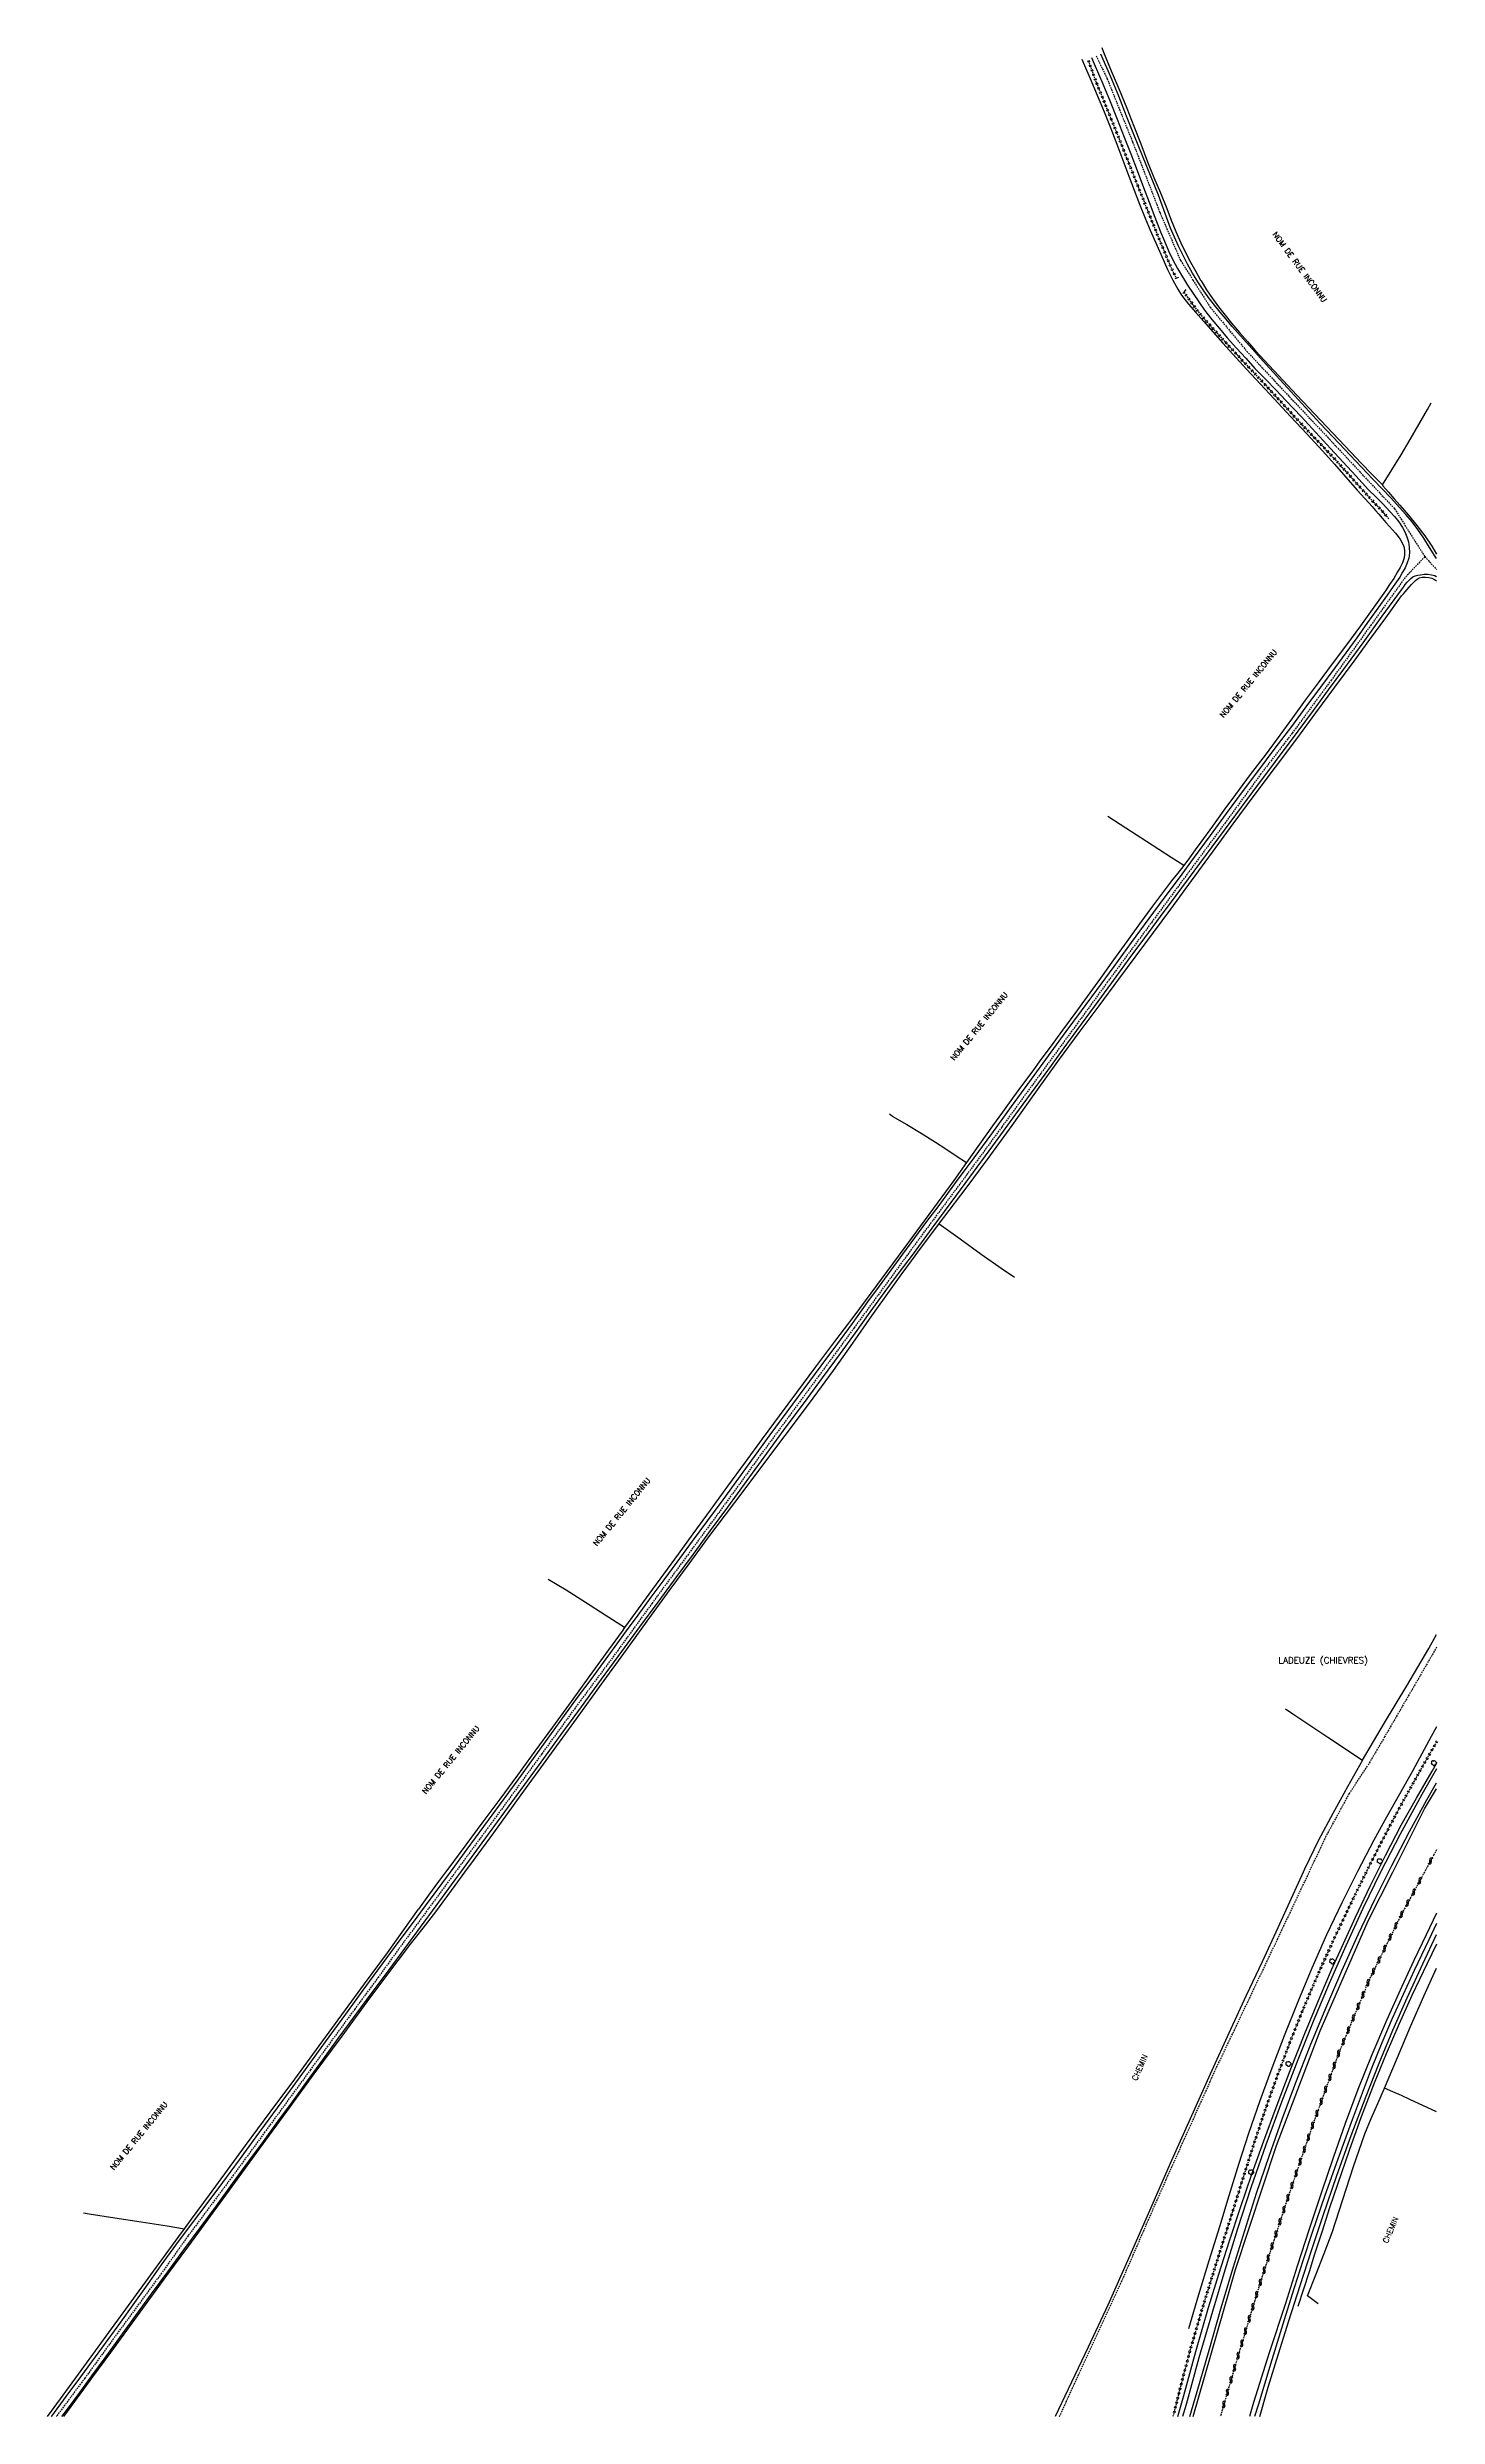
# Model space of a CAD drawing. Header units: millimetres. Extents: x 105000 to 106000, y 138000 to 138784.
# Drawn here: x 105563 to 106000, y 138000 to 138744 of the extents above; entities that cross this region are included whole.
import ezdxf
from ezdxf.enums import TextEntityAlignment as Align

# ---------------------------------------------------------------- set-up
doc = ezdxf.new("R2010")
doc.units = ezdxf.units.MM
doc.linetypes.add('DASHED', pattern=[0.75, 0.5, -0.25])
doc.layers.get('0').update_dxf_attribs({"linetype": 'CONTINUOUS'})
for name, color, linetype in [('W0001', 6, 'DASHED'), ('W0008', 7, 'CONTINUOUS'), ('W0070', 7, 'DASHED'), ('W0071', 7, 'CONTINUOUS'), ('W0120', 7, 'CONTINUOUS'), ('W0211', 2, 'CONTINUOUS'), ('W0220', 5, 'DASHED'), ('W0300', 7, 'CONTINUOUS'), ('W0330', 7, 'CONTINUOUS'), ('W0500', 5, 'DASHED'), ('W0511', 5, 'CONTINUOUS'), ('W0980', 7, 'CONTINUOUS'), ('W0989', 7, 'CONTINUOUS')]:
    doc.layers.add(name, color=color, linetype=linetype)
doc.styles.get("Standard").update_dxf_attribs({"font": 'romans.shx', "width": 0.85})

# ---------------------------------------------------------------- blocks, each defined once
blk = doc.blocks.new('T300')
for p, q in [((-0.8, 0.51), (-0.86, 0.34)), ((-0.86, 0.34), (-0.86, 0.17)), ((-0.86, 0.17), (-0.74, 0.06)), ((-0.69, 0.63), (-0.8, 0.51)), ((-0.8, -0.06), (-0.74, 0.06)), ((-0.74, 0.06), (-0.69, 0.11)), ((-0.57, 0.69), (-0.69, 0.63)), ((-0.46, 0.69), (-0.57, 0.69)), ((-0.29, 0.63), (-0.46, 0.69)), ((-0.29, 0.63), (-0.17, 0.74)), ((-0.23, 0.57), (-0.29, 0.63)), ((-0.17, 0.74), (-0.06, 0.8)), ((-0.06, 0.8), (0.06, 0.8)), ((0.06, 0.8), (0.23, 0.74)), ((0.23, 0.74), (0.34, 0.63)), ((0.34, 0.63), (0.4, 0.51)), ((0.46, 0.46), (0.34, 0.46)), ((0.4, 0.51), (0.4, 0.46)), ((0.57, 0.4), (0.46, 0.46)), ((0.57, 0.4), (0.69, 0.29)), ((0.69, 0.29), (0.74, 0.17)), ((0.74, 0.06), (0.69, -0.17)), ((0.74, 0.17), (0.74, 0.06)), ((-0.8, -0.17), (-0.8, -0.06)), ((-0.8, -0.23), (-0.8, -0.17)), ((-0.74, -0.34), (-0.8, -0.23)), ((-0.69, -0.4), (-0.74, -0.34)), ((-0.51, -0.46), (-0.69, -0.4)), ((-0.4, -0.46), (-0.51, -0.46)), ((-0.4, -0.46), (-0.34, -0.46)), ((-0.34, -0.46), (-0.34, -0.4)), ((-0.34, -0.51), (-0.34, -0.46)), ((-0.29, -0.63), (-0.34, -0.51)), ((-0.17, -0.74), (-0.29, -0.63)), ((-0.06, -0.8), (-0.17, -0.74)), ((0.06, -0.8), (-0.06, -0.8)), ((0.17, -0.74), (0.06, -0.8)), ((0.23, -0.69), (0.17, -0.74)), ((0.29, -0.46), (0.23, -0.46)), ((0.29, -0.63), (0.23, -0.69)), ((0.46, -0.4), (0.29, -0.46)), ((0.34, -0.51), (0.29, -0.63)), ((0.34, -0.51), (0.34, -0.46)), ((0.57, -0.34), (0.46, -0.4)), ((0.63, -0.29), (0.57, -0.34)), ((0.69, -0.17), (0.63, -0.29))]:
    blk.add_line(p, q)
blk = doc.blocks.new('t220o')
at = {"color": 0, "linetype": 'Continuous'}
for p, q in [((-0.25, 0.25), (0.25, 0.25)), ((-0.25, -0.25), (0.25, -0.25))]:
    blk.add_line(p, q, dxfattribs=at)
blk = doc.blocks.new('t500o')
at = {"color": 0, "linetype": 'Continuous'}
for centre, start, end in [((-0.5, 0.625), 216.869898, 323.130102), ((0.5, -0.125), 36.869898, 143.130102), ((0.5, -0.625), 36.869898, 143.130102), ((-0.5, 0.125), 216.869898, 323.130102)]:
    blk.add_arc(centre, 0.625, start, end, dxfattribs=at)

msp = doc.modelspace()

# ---------------------------------------------------------------- linework, layer by layer
at = {"layer": 'W0001'}
for points in [[(105893, 138741.48), (105896.37, 138734.42), (105904.45, 138714.4), (105913.07, 138692.11), (105919.52, 138677.16), (105923.42, 138671)], [(105923.42, 138671), (105928.82, 138662.49), (105940.37, 138648.62), (105953.19, 138634.95), (105966.39, 138620.96), (105978.7, 138607.78), (105986.79, 138599.17), (105996.27, 138584.15)], [(105996.27, 138584.15), (105990.07, 138577.56), (105979.41, 138562.73), (105966.91, 138545.45), (105954.58, 138528.67), (105944.76, 138515.92), (105933.62, 138500.67), (105919.73, 138481.9), (105910.56, 138469.49), (105896.49, 138450.48), (105886.72, 138437.01), (105875.59, 138421.86), (105863.32, 138404.99), (105852.35, 138390.05), (105838.98, 138372.08), (105833.61, 138364.77)], [(105996.27, 138584.15), (106000, 138580.09)], [(105833.61, 138364.77), (105816.92, 138341.93), (105801.38, 138320.8), (105787.46, 138301.91), (105774.24, 138283.68), (105764.84, 138270.9), (105753.44, 138255.47), (105742.76, 138240.74), (105729.23, 138222.53), (105718.75, 138208.11), (105704.61, 138188.66), (105692.9, 138172.77), (105691.6, 138171)], [(105691.6, 138171), (105683.12, 138159.43), (105674.19, 138147.38), (105667.37, 138137.95), (105659.99, 138127.98), (105646.06, 138108.94), (105631.77, 138089.4), (105621.89, 138075.89), (105607.66, 138056.81), (105599.29, 138045.04), (105584.65, 138025.13), (105575.19, 138012.09), (105566.2, 138000)]]:
    msp.add_lwpolyline(points, dxfattribs=at)
at = {"layer": 'W0008'}
for points in [[(105891.53, 138740.93), (105892.4, 138738.93), (105895.09, 138732.67), (105897.39, 138727.1), (105899.64, 138721.5), (105901.85, 138715.89), (105903.87, 138710.65), (105905.85, 138705.39), (105907.85, 138700.13), (105909.61, 138695.46), (105911.39, 138690.79), (105913.24, 138686.15), (105914.47, 138683.19), (105915.73, 138680.24), (105917.11, 138677.35), (105918.56, 138674.65), (105920.12, 138672.01), (105920.75, 138671)], [(105924.61, 138671), (105923.29, 138673.19), (105921.72, 138676.02), (105920.23, 138678.9), (105918.89, 138681.67), (105917.62, 138684.47), (105916.4, 138687.3), (105915.06, 138690.73), (105913.8, 138694.21), (105912.55, 138697.68), (105910.05, 138703.85), (105907.56, 138710.02), (105905.07, 138716.2), (105902.58, 138722.49), (105900.09, 138728.78), (105897.51, 138735.04), (105895.21, 138740.31), (105894.48, 138742.01)], [(105920.75, 138671), (105921.74, 138669.41), (105923.45, 138666.77), (105925.23, 138664.16), (105927.08, 138661.61), (105929.38, 138658.65), (105931.78, 138655.77), (105934.22, 138652.91), (105937.08, 138649.67), (105939.99, 138646.47), (105942.91, 138643.27), (105946.18, 138639.89), (105949.46, 138636.5), (105952.72, 138633.1), (105957.38, 138628.14), (105962, 138623.15), (105966.62, 138618.15), (105970.62, 138613.83), (105974.62, 138609.5), (105978.62, 138605.17), (105980.89, 138602.93), (105983.16, 138600.68), (105985.33, 138598.35), (105986.73, 138596.75), (105988.08, 138595.11), (105989.25, 138593.36), (105990.02, 138591.9), (105990.68, 138590.38), (105991.15, 138588.82), (105991.41, 138587.12), (105991.45, 138585.38), (105991.26, 138583.69), (105990.78, 138582.16), (105990.08, 138580.67), (105989.3, 138579.23), (105988.38, 138577.73), (105987.36, 138576.27), (105986.34, 138574.82), (105983.67, 138571.02), (105981, 138567.22), (105978.32, 138563.42), (105974.9, 138558.7), (105971.46, 138553.98), (105968.02, 138549.27), (105963.47, 138543.11), (105958.91, 138536.95), (105954.34, 138530.81), (105949.2, 138523.96), (105944.04, 138517.14), (105938.88, 138510.31), (105933.86, 138503.44), (105928.83, 138496.57), (105923.79, 138489.72), (105919.05, 138483.32), (105914.29, 138476.93), (105909.54, 138470.55), (105904.02, 138463), (105898.51, 138455.45), (105892.98, 138447.9), (105888.25, 138441.46), (105883.51, 138435.02), (105878.77, 138428.57), (105872.55, 138420.02), (105866.33, 138411.45), (105860.1, 138402.9), (105854.59, 138395.39), (105849.05, 138387.89), (105843.51, 138380.4), (105839.71, 138375.3), (105835.9, 138370.2), (105832.1, 138365.1)], [(106000, 138583.53), (105999.57, 138584.21), (105997.8, 138587.06), (105996.02, 138589.92), (105994.13, 138592.69), (105992.29, 138595.06), (105990.35, 138597.37), (105988.37, 138599.64), (105985.63, 138602.65), (105982.81, 138605.59), (105979.99, 138608.53), (105976.4, 138612.29), (105972.81, 138616.04), (105969.22, 138619.79), (105963.41, 138626.02), (105957.61, 138632.24), (105951.84, 138638.5), (105946.45, 138644.47), (105941.08, 138650.48), (105935.71, 138656.48), (105933.84, 138658.69), (105931.96, 138660.9), (105930.14, 138663.15), (105928.34, 138665.53), (105926.61, 138667.95), (105924.96, 138670.42), (105924.61, 138671)], [(105835.56, 138365.21), (105841.48, 138373.24), (105847.41, 138381.27), (105853.32, 138389.31), (105860.55, 138399.15), (105867.76, 138409.01), (105874.97, 138418.86), (105878.96, 138424.36), (105882.95, 138429.86), (105886.95, 138435.36), (105892.43, 138442.85), (105897.93, 138450.32), (105903.42, 138457.79), (105908.34, 138464.45), (105913.26, 138471.11), (105918.18, 138477.77), (105923.81, 138485.41), (105929.44, 138493.06), (105935.08, 138500.69), (105942.2, 138510.27), (105949.33, 138519.83), (105956.46, 138529.39), (105961.26, 138535.85), (105966.05, 138542.31), (105970.83, 138548.79), (105976.9, 138557.1), (105982.93, 138565.43), (105988.96, 138573.77), (105989.55, 138574.58), (105990.14, 138575.39), (105990.78, 138576.17), (105991.32, 138576.76), (105991.9, 138577.33), (105992.54, 138577.79), (105993.3, 138578.11), (105994.12, 138578.31), (105994.95, 138578.46), (105996.1, 138578.6), (105997.27, 138578.63), (105998.4, 138578.48), (105998.92, 138578.36), (105999.42, 138578.2), (105999.88, 138577.97), (106000, 138577.86)], [(105832.1, 138365.1), (105828.46, 138360.09), (105824.82, 138355.08), (105821.17, 138350.07), (105816.29, 138343.36), (105811.4, 138336.66), (105806.49, 138329.97), (105801.13, 138322.77), (105795.76, 138315.59), (105790.42, 138308.38), (105785.48, 138301.58), (105780.57, 138294.77), (105775.64, 138287.96), (105770.86, 138281.43), (105766.07, 138274.91), (105761.26, 138268.39), (105757.15, 138262.85), (105753.03, 138257.31), (105748.93, 138251.76), (105745.32, 138246.81), (105741.71, 138241.84), (105738.11, 138236.89), (105734.19, 138231.55), (105730.26, 138226.23), (105726.35, 138220.9), (105721.19, 138213.79), (105716.05, 138206.68), (105710.9, 138199.57), (105705.69, 138192.44), (105700.46, 138185.31), (105695.23, 138178.18), (105689.94, 138171)], [(105693.34, 138171), (105699.21, 138179.04), (105706, 138188.34), (105712.3, 138196.96), (105718.6, 138205.58), (105724.9, 138214.19), (105731.24, 138222.91), (105737.58, 138231.62), (105743.94, 138240.33), (105749.63, 138248.08), (105755.34, 138255.82), (105761.04, 138263.56), (105766.43, 138270.91), (105771.82, 138278.26), (105777.2, 138285.61), (105783.34, 138294.04), (105789.48, 138302.46), (105795.63, 138310.88), (105801.31, 138318.55), (105806.99, 138326.22), (105812.65, 138333.91), (105817.32, 138340.38), (105821.96, 138346.87), (105826.66, 138353.33), (105829.61, 138357.3), (105832.59, 138361.25), (105835.56, 138365.21)], [(105689.94, 138171), (105682.18, 138160.47)], [(105685.61, 138160.42), (105692.41, 138169.73), (105693.34, 138171)], [(105682.18, 138160.47), (105678.04, 138154.9), (105673.89, 138149.34), (105669.76, 138143.77), (105663.4, 138135.1), (105657.07, 138126.41), (105650.74, 138117.72), (105645.22, 138110.15), (105639.71, 138102.57), (105634.18, 138095), (105628.96, 138087.84), (105623.73, 138080.67), (105618.46, 138073.53), (105613.54, 138066.98), (105608.6, 138060.44), (105603.7, 138053.87), (105599.21, 138047.64), (105594.76, 138041.39), (105590.3, 138035.14), (105586.35, 138029.67), (105582.39, 138024.2), (105578.42, 138018.74), (105573.85, 138012.52), (105569.25, 138006.31), (105564.66, 138000.1), (105564.59, 138000)], [(105567.98, 138000), (105569.72, 138002.37), (105573.57, 138007.59), (105577.41, 138012.81), (105581.25, 138018.03), (105586.23, 138024.87), (105591.2, 138031.72), (105596.18, 138038.56), (105601.25, 138045.46), (105606.32, 138052.35), (105611.39, 138059.24), (105616.51, 138066.23), (105621.63, 138073.21), (105626.75, 138080.2), (105631.3, 138086.42), (105635.85, 138092.64), (105640.4, 138098.86), (105645.2, 138105.48), (105649.99, 138112.1), (105654.8, 138118.71), (105660.12, 138125.94), (105665.46, 138133.15), (105670.8, 138140.36), (105675.73, 138147.05), (105680.67, 138153.74), (105685.61, 138160.42)]]:
    msp.add_lwpolyline(points, dxfattribs=at)
at = {"layer": 'W0070'}
for points in [[(106000, 138241.66), (105983.63, 138213.46), (105978.31, 138204.42)], [(105959.95, 138171), (105965.17, 138182.06), (105972.59, 138195.73), (105978.31, 138204.42)], [(105881.43, 138000), (105883.59, 138004.69), (105900.68, 138041.68), (105913, 138069.97), (105930.53, 138109), (105949.98, 138149.9), (105959.95, 138171)]]:
    msp.add_lwpolyline(points, dxfattribs=at)
at = {"layer": 'W0071'}
for points in [[(106000, 138203.42), (105995.34, 138195.4), (105988.39, 138182.74), (105982.5, 138171.23), (105982.38, 138171)], [(105984.87, 138171), (105985.92, 138173.13), (105991.44, 138183.73), (105996.95, 138193.75), (106000, 138199.05)], [(105982.38, 138171), (105976.85, 138159.59), (105971.43, 138147.86), (105966.19, 138136), (105961.17, 138124.05), (105956.34, 138112.03), (105951.22, 138098.73), (105946.32, 138085.35), (105941.64, 138071.89), (105937.42, 138058.99), (105933.41, 138046.03), (105929.51, 138033.04), (105925.3, 138018.45), (105921.24, 138003.82), (105920.17, 138000)], [(105922.4, 138000), (105924.71, 138007.84), (105928.48, 138020.82), (105932.23, 138033.81), (105936.1, 138046.76), (105939.72, 138058.49), (105943.43, 138070.18), (105947.32, 138081.82), (105951.46, 138093.42), (105955.79, 138104.96), (105960.3, 138116.42), (105965.16, 138128.24), (105970.22, 138139.97), (105975.49, 138151.61), (105980.62, 138162.42), (105984.87, 138171)], [(106000, 138154.84), (105997.5, 138149.71), (105992.96, 138140.07), (105989.47, 138132.55), (105986.05, 138124.99), (105982.77, 138117.37), (105979.45, 138109.08), (105976.28, 138100.73), (105973.17, 138092.36), (105968.95, 138080.9), (105964.84, 138069.4), (105960.87, 138057.86), (105958.02, 138049.19), (105955.26, 138040.49), (105952.53, 138031.79), (105948.22, 138017.83), (105943.98, 138003.86), (105942.8, 138000)], [(105944.44, 138000), (105947.04, 138009.21), (105950.29, 138019.67), (105953.6, 138030.11), (105957.1, 138041.16), (105960.68, 138052.19), (105964.35, 138063.18), (105968.68, 138075.73), (105973.15, 138088.24), (105977.84, 138100.66), (105981.98, 138111.02), (105986.27, 138121.32), (105990.74, 138131.54), (105995.61, 138142.21), (106000, 138151.42)]]:
    msp.add_lwpolyline(points, dxfattribs=at)
at = {"layer": 'W0120'}
for points in [[(105918.88, 138671.87), (105917.76, 138671.38)], [(105920.24, 138666.8), (105920.61, 138667.23), (105921.28, 138668.02)]]:
    msp.add_lwpolyline(points, dxfattribs=at)
at = {"layer": 'W0211'}
for points in [[(106000, 138216.66), (105998.31, 138213.56), (105992.4, 138202.73)], [(105992.4, 138202.73), (105988.34, 138195.52), (105984.28, 138188.31), (105980.31, 138181.05), (105975.16, 138171.23), (105975.05, 138171)], [(105981.31, 138171), (105983.88, 138176.2), (105988.83, 138185.71), (105993.62, 138194.28), (105998.59, 138202.76), (106000, 138205.17)], [(105918.63, 138000), (105920.54, 138006.65), (105924.35, 138020.48), (105928.32, 138034.27), (105931.55, 138044.77), (105934.88, 138055.24), (105938.33, 138065.68), (105941.94, 138076.17), (105945.67, 138086.63), (105949.52, 138097.04), (105953.97, 138108.73), (105958.57, 138120.36), (105963.36, 138131.92), (105966.98, 138140.29), (105970.7, 138148.61), (105974.52, 138156.89), (105979.13, 138166.58), (105981.31, 138171)], [(105975.05, 138171), (105970.18, 138161.31), (105965.41, 138151.29), (105960.76, 138140.83), (105956.35, 138130.26), (105952.1, 138119.63), (105948.19, 138109.45), (105944.43, 138099.21), (105940.85, 138088.91), (105937.7, 138079.18), (105934.7, 138069.39), (105931.72, 138059.61), (105928.45, 138048.92), (105925.21, 138038.22), (105921.98, 138027.52)], [(106000, 138148.42), (105996.98, 138142.27), (105992.25, 138132.23), (105988.12, 138123.13), (105984.13, 138113.97), (105980.32, 138104.73), (105976.28, 138094.19), (105972.48, 138083.57), (105968.8, 138072.89), (105966.37, 138065.6), (105963.99, 138058.29), (105961.64, 138050.97), (105959.89, 138045.52), (105958.16, 138040.07), (105956.42, 138034.61)]]:
    msp.add_lwpolyline(points, dxfattribs=at)
at = {"layer": 'W0220'}
for points in [[(105890.51, 138739.91), (105890.51, 138739.91), (105893, 138733.12), (105895.43, 138727.18), (105897.84, 138721.23), (105900.24, 138715.28), (105903.23, 138707.77), (105906.2, 138700.26), (105909.2, 138692.75), (105910.93, 138688.43), (105912.68, 138684.11), (105914.47, 138679.8), (105915.31, 138677.77), (105916.17, 138675.74), (105917.09, 138673.74), (105917.45, 138673.04), (105917.81, 138672.34), (105918.17, 138671.64)], [(105920.61, 138667.23), (105921.63, 138665.77), (105922.64, 138664.3), (105923.68, 138662.86), (105926.77, 138659.05), (105930.06, 138655.4), (105933.38, 138651.78), (105937.27, 138647.55), (105941.21, 138643.36), (105945.15, 138639.17), (105949.18, 138634.81), (105953.21, 138630.44), (105957.24, 138626.08)], [(105957.24, 138626.08), (105960.71, 138622.45), (105964.19, 138618.83), (105967.63, 138615.17), (105971.37, 138611.05), (105975.07, 138606.9), (105978.81, 138602.78), (105980.1, 138601.4), (105981.4, 138600.02), (105982.68, 138598.63), (105983.44, 138597.77), (105984.2, 138596.9), (105984.95, 138596.04)], [(106000, 138211.93), (105995.58, 138204.33), (105989.08, 138192.68), (105983.91, 138182.95), (105978.89, 138173.13), (105977.83, 138171)], [(105977.83, 138171), (105974.01, 138163.25), (105968.41, 138151.52), (105963.02, 138139.69), (105957.91, 138127.74), (105953.89, 138117.67), (105950.07, 138107.51), (105946.41, 138097.29), (105942.76, 138086.4), (105939.29, 138075.45), (105935.87, 138064.48), (105931.29, 138050.02), (105926.79, 138035.52), (105922.5, 138020.97), (105919.58, 138009.83), (105917.12, 138000)]]:
    msp.add_lwpolyline(points, dxfattribs=at)
at = {"layer": 'W0330'}
for points in [[(105888.45, 138740.4), (105889.34, 138738.4), (105891.14, 138734.29), (105893.33, 138729.09), (105895.48, 138723.88), (105897.59, 138718.64), (105899.52, 138713.67), (105901.41, 138708.67), (105903.3, 138703.68), (105904.98, 138699.28), (105906.65, 138694.88), (105908.4, 138690.51), (105910, 138686.69), (105911.66, 138682.89), (105913.34, 138679.11), (105914.39, 138676.74), (105915.45, 138674.37), (105916.58, 138672.05), (105917.13, 138671)], [(105894.81, 138744.1), (105895.33, 138742.6), (105897.71, 138736.69), (105900.22, 138730.84), (105902.68, 138724.96), (105904.86, 138719.37), (105906.99, 138713.76), (105909.17, 138708.16), (105911.15, 138703.26), (105913.17, 138698.37), (105915.18, 138693.48), (105916.61, 138689.87), (105918.04, 138686.26), (105919.58, 138682.71), (105921.06, 138679.65), (105922.63, 138676.63), (105924.28, 138673.66), (105925.84, 138671)], [(105917.13, 138671), (105917.61, 138670.09), (105918.68, 138668.16), (105919.84, 138666.3), (105921.98, 138663.46), (105924.35, 138660.79), (105926.73, 138658.13), (105929.77, 138654.63), (105932.84, 138651.17), (105935.94, 138647.72), (105940.26, 138643.02), (105944.62, 138638.35), (105948.99, 138633.69)], [(105925.84, 138671), (105925.96, 138670.79), (105927.71, 138667.97), (105929.55, 138665.21), (105931.48, 138662.59), (105933.5, 138660.04), (105935.56, 138657.51), (105938.03, 138654.59), (105940.55, 138651.71), (105943.07, 138648.83), (105947.41, 138644.17), (105951.76, 138639.51), (105956.11, 138634.85), (105961.73, 138628.88), (105967.36, 138622.92), (105973.02, 138616.98), (105976.33, 138613.54), (105979.64, 138610.11), (105982.96, 138606.67), (105985.88, 138611.42), (105988.8, 138616.16), (105991.69, 138620.92), (105997.15, 138630.33), (105998.33, 138632.42)], [(105948.99, 138633.69), (105954.1, 138628.22), (105959.21, 138622.74), (105964.26, 138617.23), (105967.87, 138613.17), (105971.46, 138609.08), (105975.04, 138605), (105976.26, 138603.69), (105977.47, 138602.38), (105978.68, 138601.06), (105979.74, 138599.86), (105980.79, 138598.66), (105981.83, 138597.46), (105982.94, 138596.18), (105984.05, 138594.91), (105985.16, 138593.63), (105986.11, 138592.58), (105987.07, 138591.54), (105987.93, 138590.44), (105988.6, 138589.46), (105989.21, 138588.44), (105989.64, 138587.37), (105989.86, 138586.19), (105989.9, 138584.97), (105989.79, 138583.78), (105989.3, 138582.25), (105988.52, 138580.78), (105987.69, 138579.34), (105986.5, 138577.33), (105985.2, 138575.39), (105983.9, 138573.45), (105981.29, 138569.76), (105978.69, 138566.08), (105976.06, 138562.41), (105971.65, 138556.44), (105967.17, 138550.5), (105962.73, 138544.55), (105958.71, 138539.05), (105954.72, 138533.53), (105950.7, 138528.04), (105946.06, 138521.85), (105941.38, 138515.69), (105936.74, 138509.5), (105933.11, 138504.5), (105929.51, 138499.48), (105925.88, 138494.47), (105924.1, 138492.04), (105922.31, 138489.61), (105920.52, 138487.18), (105916.62, 138489.67), (105912.73, 138492.16), (105908.84, 138494.65), (105902.35, 138498.85), (105896.69, 138502.53)], [(105982.96, 138606.67), (105983.13, 138606.42), (105984.91, 138604.38), (105986.7, 138602.33), (105988.46, 138600.28), (105991.13, 138597.15), (105993.76, 138593.98), (105996.25, 138590.73), (105998.48, 138587.4), (106000, 138584.93)], [(105838.14, 138367.28), (105845.13, 138376.55), (105852.13, 138385.82), (105859.07, 138395.14), (105866.59, 138405.51), (105874.03, 138415.94), (105881.53, 138426.33), (105887.71, 138434.73), (105893.92, 138443.11), (105900.13, 138451.48), (105905.57, 138458.79), (105911.01, 138466.09), (105916.44, 138473.41), (105922.99, 138482.35), (105929.51, 138491.3), (105936.07, 138500.23), (105942.7, 138509.15), (105949.37, 138518.05), (105956.03, 138526.95), (105962.04, 138535.06), (105968.04, 138543.18), (105974.04, 138551.32), (105979.03, 138558.14), (105984.01, 138564.97), (105989, 138571.8), (105989.56, 138572.47), (105990.12, 138573.13), (105990.69, 138573.79), (105991.38, 138574.58), (105992.08, 138575.37), (105992.83, 138576.11), (105993.35, 138576.61), (105993.9, 138577.08), (105994.49, 138577.45), (105995.47, 138577.71), (105996.53, 138577.76), (105997.56, 138577.64), (105998.48, 138577.38), (105999.37, 138576.99), (106000, 138576.6)], [(105920.52, 138487.18), (105918.62, 138484.73), (105916.71, 138482.29), (105914.82, 138479.83), (105910.7, 138474.35), (105906.63, 138468.83), (105902.59, 138463.3), (105898.44, 138457.56), (105894.32, 138451.81), (105890.19, 138446.06), (105886.3, 138440.72), (105882.41, 138435.39), (105878.5, 138430.07), (105875.63, 138426.18), (105872.75, 138422.29), (105869.88, 138418.4), (105866.7, 138414.05), (105863.54, 138409.71), (105860.39, 138405.35), (105856.32, 138399.63), (105852.29, 138393.89), (105852.25, 138393.85), (105848.22, 138388.18), (105843.05, 138381.07), (105837.83, 138373.98), (105832.61, 138366.9)], [(105828.93, 138408.47), (105828.04, 138409.01)], [(105828.93, 138408.47), (105833.48, 138405.76), (105838.04, 138403.06), (105842.55, 138400.27), (105845.8, 138398.16), (105849.03, 138396), (105852.25, 138393.85)], [(105867.33, 138357.81), (105863.51, 138360.35), (105856.84, 138365.03), (105850.23, 138369.79), (105843.62, 138374.55)], [(105694.62, 138171), (105697.61, 138175.06), (105703.67, 138183.33), (105712.35, 138195.26), (105720.99, 138207.22), (105729.64, 138219.17), (105737.5, 138230.01), (105745.36, 138240.84), (105753.24, 138251.66), (105759.14, 138259.74), (105765.06, 138267.81), (105771.01, 138275.86), (105776.54, 138283.23), (105782.09, 138290.58), (105787.64, 138297.94), (105795.29, 138308.12), (105802.93, 138318.32), (105810.47, 138328.58), (105816.54, 138337.12), (105822.54, 138345.71), (105828.61, 138354.25), (105831.77, 138358.6), (105834.95, 138362.94), (105838.14, 138367.28)], [(105832.61, 138366.9), (105816.8, 138345.6)], [(105816.8, 138345.6), (105810.79, 138337.62), (105804.78, 138329.65), (105798.8, 138321.65), (105793.4, 138314.36), (105788.03, 138307.06), (105782.67, 138299.74), (105777.19, 138292.23), (105771.72, 138284.71), (105766.25, 138277.2), (105761.65, 138270.91), (105757.06, 138264.62), (105752.46, 138258.33), (105748.23, 138252.52), (105744.81, 138247.8), (105744.01, 138246.7), (105739.79, 138240.87), (105733.91, 138232.76), (105728.03, 138224.64), (105722.14, 138216.54), (105716.64, 138209), (105711.13, 138201.48), (105705.6, 138193.97), (105700.26, 138186.77), (105694.89, 138179.58), (105689.55, 138172.38), (105688.53, 138171)], [(105744.81, 138247.8), (105738.69, 138251.75), (105732.56, 138255.7), (105726.4, 138259.6), (105720.82, 138262.95)], [(105976.7, 138206.16), (105983.66, 138217.86), (105990.62, 138229.55), (105997.52, 138241.28), (106000, 138245.61)], [(105952.49, 138222.25), (105954.81, 138220.72), (105965.76, 138213.44), (105976.7, 138206.16), (105972.01, 138197.81), (105967.33, 138189.47), (105962.83, 138181.03), (105958.44, 138171.93), (105958.01, 138171)], [(105688.53, 138171), (105686.37, 138168.06), (105683.2, 138163.74), (105680.03, 138159.41)], [(105685.45, 138158.53), (105691.53, 138166.8), (105694.62, 138171)], [(105958.01, 138171), (105954.26, 138162.73), (105950.08, 138153.53), (105945.12, 138142.87), (105940.15, 138132.21), (105935.23, 138121.53), (105928.86, 138107.55), (105922.55, 138093.54), (105916.28, 138079.52), (105909.77, 138064.68), (105903.3, 138049.83), (105896.69, 138035.05), (105890.49, 138021.82), (105884.18, 138008.64), (105880.07, 138000)], [(105568.58, 138000), (105572.05, 138004.75), (105577.71, 138012.46), (105583.36, 138020.17), (105589.23, 138028.22), (105595.1, 138036.27), (105600.97, 138044.31), (105607.82, 138053.64), (105614.68, 138062.96), (105621.53, 138072.28), (105630.12, 138084.05), (105638.7, 138095.83), (105647.28, 138107.61), (105656.01, 138119.51), (105664.74, 138131.42), (105673.6, 138143.23), (105677.53, 138148.34), (105681.49, 138153.44), (105685.45, 138158.53)], [(105608.7, 138061.97), (105614.37, 138069.69), (105620.04, 138077.42), (105625.72, 138085.14), (105633.42, 138095.58), (105641.14, 138106.02), (105648.84, 138116.46), (105655.99, 138126.2), (105663.12, 138135.95), (105670.25, 138145.7), (105680.03, 138159.41)], [(106000, 138095.75), (105991.55, 138099.62), (105988.91, 138100.8), (105986.27, 138101.97), (105983.64, 138103.14), (105987.72, 138112.81), (105991.8, 138122.47), (105995.99, 138132.09), (105998.91, 138138.52), (106000, 138140.86)], [(105962.8, 138035.42), (105959.38, 138037.91), (105961.99, 138044.55), (105964.6, 138051.18), (105967.12, 138057.84), (105970.57, 138068.18), (105973.83, 138078.6), (105977.48, 138088.86), (105979.47, 138093.64), (105981.55, 138098.39), (105983.64, 138103.14)], [(105563.4, 138000), (105565.52, 138002.88), (105573.2, 138013.34), (105581.05, 138024.11), (105588.89, 138034.88), (105596.74, 138045.65), (105600.72, 138051.09), (105604.71, 138056.53), (105606.48, 138058.93), (105608.7, 138061.97)], [(105574.77, 138063.99), (105576.5, 138063.7), (105584.66, 138062.43), (105592.84, 138061.2), (105601.01, 138059.97)], [(105601.01, 138059.97), (105606.48, 138058.93)]]:
    msp.add_lwpolyline(points, dxfattribs=at)
at = {"layer": 'W0500'}
for points in [[(106000, 138178.01), (105999.1, 138176.41), (105996.16, 138171)], [(105996.16, 138171), (105988.51, 138156.93), (105978.75, 138137.06), (105969.29, 138114.34), (105960.88, 138091.15), (105952.91, 138067.81), (105945.07, 138043.73), (105937.7, 138019.5), (105932.03, 138000)]]:
    msp.add_lwpolyline(points, dxfattribs=at)
at = {"layer": 'W0511'}
for points in [[(105986.23, 138171), (105996.22, 138190.86), (106000, 138197.18)], [(105923.53, 138000), (105936.83, 138046.25), (105949.67, 138085.18), (105963.44, 138121.16), (105978.53, 138155.68), (105986.23, 138171)], [(106000, 138158.14), (105996.73, 138151.35), (105992.83, 138143.25), (105989.02, 138135.11), (105984.22, 138124.41), (105979.59, 138113.63), (105975.2, 138102.76), (105971.24, 138092.07), (105967.51, 138081.3), (105963.86, 138070.5), (105959.98, 138058.88), (105956.19, 138047.23), (105952.45, 138035.57), (105947.42, 138020.02), (105942.48, 138004.44), (105941.19, 138000)]]:
    msp.add_lwpolyline(points, dxfattribs=at)

# ---------------------------------------------------------------- block references
at = {"layer": 'W0220'}
for p, rotation in [((105890.58, 138739.74), 290.1085994316118), ((105891.09, 138738.33), 290.1085994316118), ((105891.61, 138736.92), 290.1085994316118), ((105892.12, 138735.51), 290.1085994316118), ((105892.64, 138734.1), 290.1085994316118), ((105893.17, 138732.7), 292.2159642132905), ((105893.74, 138731.31), 292.2159642132905), ((105894.31, 138729.92), 292.2159642132905), ((105894.87, 138728.54), 292.2159642132905), ((105895.44, 138727.15), 292.0717018799181), ((105896, 138725.76), 292.0717018799181), ((105896.57, 138724.37), 292.0717018799181), ((105897.13, 138722.98), 292.0717018799181), ((105897.69, 138721.59), 292.0717018799181), ((105898.26, 138720.2), 291.9473392044691), ((105898.82, 138718.8), 291.9473392044691), ((105899.38, 138717.41), 291.9473392044691), ((105899.94, 138716.02), 291.9473392044691), ((105900.5, 138714.63), 291.7237283750896), ((105901.05, 138713.24), 291.7237283750896), ((105901.61, 138711.84), 291.7237283750896), ((105902.16, 138710.45), 291.7237283750896), ((105902.72, 138709.06), 291.7237283750896), ((105903.27, 138707.66), 291.5802015272358), ((105903.82, 138706.27), 291.5802015272358), ((105904.37, 138704.87), 291.5802015272358), ((105904.93, 138703.48), 291.5802015272358), ((105905.48, 138702.08), 291.5802015272358), ((105906.03, 138700.69), 291.5802015272358), ((105906.58, 138699.29), 291.7711249157086), ((105907.14, 138697.9), 291.7711249157086), ((105907.7, 138696.51), 291.7711249157086), ((105908.25, 138695.12), 291.7711249157086), ((105908.81, 138693.72), 291.7711249157086), ((105909.37, 138692.33), 291.8698986511911), ((105909.93, 138690.94), 291.8698986511911), ((105910.48, 138689.55), 291.8698986511911), ((105911.04, 138688.15), 291.9863075750823), ((105911.61, 138686.76), 291.9863075750823), ((105912.17, 138685.37), 291.9863075750823), ((105912.73, 138683.98), 292.559342591841), ((105913.31, 138682.6), 292.559342591841), ((105913.88, 138681.21), 292.559342591841), ((105914.46, 138679.83), 292.559342591841), ((105915.03, 138678.44), 292.6418740811324), ((105915.61, 138677.06), 292.9118409132573), ((105916.2, 138675.68), 294.7369591454627), ((105916.83, 138674.32), 294.7369591454627), ((105917.48, 138672.97), 297.4099645542268), ((105921.26, 138666.29), 304.7154856026481), ((105922.12, 138665.06), 304.7602253714472), ((105922.98, 138663.83), 305.8144668434726), ((105923.87, 138662.63), 309.0303600917513), ((105924.82, 138661.46), 309.0303600917513), ((105925.76, 138660.3), 309.0303600917513), ((105926.71, 138659.13), 309.0303600917513), ((105927.71, 138658.01), 312.0296916939175), ((105928.71, 138656.9), 312.0296916939175), ((105929.71, 138655.79), 312.0296916939175), ((105930.73, 138654.68), 312.5663321008883), ((105931.74, 138653.57), 312.5663321008883), ((105932.75, 138652.47), 312.5663321008883), ((105933.77, 138651.36), 312.5894148961438), ((105934.78, 138650.26), 312.5894148961438), ((105935.8, 138649.15), 312.5894148961438), ((105936.81, 138648.05), 312.5894148961438), ((105937.84, 138646.95), 313.2314340099784), ((105938.86, 138645.86), 313.2314340099784), ((105939.89, 138644.77), 313.2314340099784), ((105940.92, 138643.67), 313.2314340099784), ((105941.95, 138642.58), 313.1469386604545), ((105942.97, 138641.49), 313.1469386604545), ((105944, 138640.39), 313.1469386604545), ((105945.02, 138639.3), 313.1469386604545), ((105946.04, 138638.2), 312.7895375883691), ((105947.06, 138637.1), 312.7895375883691), ((105948.08, 138636), 312.7895375883691), ((105949.1, 138634.89), 312.7895375883691), ((105950.12, 138633.79), 312.7142972853069), ((105951.13, 138632.69), 312.7142972853069), ((105952.15, 138631.59), 312.7142972853069), ((105953.17, 138630.49), 312.7142972853069), ((105954.19, 138629.38), 312.7077543835761), ((105955.2, 138628.28), 312.7077543835761), ((105956.22, 138627.18), 312.7077543835761), ((105957.5, 138625.81), 313.789364908721), ((105958.54, 138624.72), 313.789364908721), ((105959.57, 138623.64), 313.789364908721), ((105960.61, 138622.56), 313.789364908721), ((105961.65, 138621.48), 313.7893649084912), ((105962.69, 138620.39), 313.7893649084912), ((105963.73, 138619.31), 313.7893649084912), ((105964.76, 138618.22), 313.288741087227), ((105965.79, 138617.13), 313.288741087227), ((105966.82, 138616.04), 313.288741087227), ((105967.84, 138614.94), 312.2397533978666), ((105968.85, 138613.83), 312.2397533978666), ((105969.86, 138612.72), 312.2397533978666), ((105970.87, 138611.61), 312.2397533978666), ((105971.87, 138610.5), 311.6933827134039), ((105972.87, 138609.38), 311.6933827134039), ((105973.86, 138608.26), 311.6933827134039), ((105974.86, 138607.14), 311.6933827134039), ((105975.87, 138606.02), 312.1961247526216), ((105976.87, 138604.91), 312.1961247526216), ((105977.88, 138603.8), 312.1961247526216), ((105978.89, 138602.69), 313.2007242755088), ((105979.92, 138601.6), 313.2007242755088), ((105980.95, 138600.51), 313.3719868012429), ((105981.97, 138599.41), 312.5997855392702), ((105982.98, 138598.3), 311.4677054159572), ((105983.97, 138597.17), 311.0123589829455), ((105998.46, 138209.29), 239.8026373254565), ((105999.22, 138210.58), 239.8026373254565), ((105999.97, 138211.88), 239.8026373254565), ((105993.99, 138201.48), 240.8564759883974), ((105994.72, 138202.79), 240.8564759883974), ((105995.45, 138204.1), 240.8564759883974), ((105996.2, 138205.4), 239.8026373254565), ((105996.95, 138206.69), 239.8026373254565), ((105997.71, 138207.99), 239.8026373254565), ((105989.61, 138193.62), 240.8564759883974), ((105990.34, 138194.93), 240.8564759883974), ((105991.07, 138196.24), 240.8564759883974), ((105991.8, 138197.55), 240.8564759883974), ((105992.53, 138198.86), 240.8564759883974), ((105993.26, 138200.17), 240.8564759883974), ((105986.07, 138187.01), 242.0167959031503), ((105986.77, 138188.33), 242.0167959031503), ((105987.47, 138189.65), 242.0167959031503), ((105988.18, 138190.98), 242.0167959031503), ((105988.88, 138192.3), 242.0167959031503), ((105981.9, 138179.03), 242.8888486219048), ((105982.59, 138180.36), 242.8888486219048), ((105983.27, 138181.7), 242.8888486219048), ((105983.96, 138183.03), 242.0167959031503), ((105984.66, 138184.36), 242.0167959031503), ((105985.36, 138185.68), 242.0167959031503), ((105978.5, 138172.34), 243.7148583334653), ((105979.17, 138173.69), 242.8888486219048), ((105979.85, 138175.02), 242.8888486219048), ((105980.54, 138176.36), 242.8888486219048), ((105981.22, 138177.69), 242.8888486219048), ((105974.37, 138163.99), 243.7254868683094), ((105975.04, 138165.33), 243.7254868683094), ((105975.7, 138166.68), 243.7254868683094), ((105976.36, 138168.02), 243.7254868683094), ((105977.03, 138169.37), 243.7254868683094), ((105977.69, 138170.71), 243.7254868683094), ((105971.13, 138157.22), 244.5074680408671), ((105971.78, 138158.58), 244.5074680408671), ((105972.42, 138159.93), 244.5074680408671), ((105973.07, 138161.28), 244.5074680408671), ((105973.72, 138162.64), 244.5074680408671), ((105967.3, 138149.08), 245.4933025212679), ((105967.92, 138150.44), 245.4933025212679), ((105968.55, 138151.81), 244.5074680408671), ((105969.2, 138153.16), 244.5074680408671), ((105969.84, 138154.51), 244.5074680408671), ((105970.49, 138155.87), 244.5074680408671), ((105964.19, 138142.26), 245.4933025212679), ((105964.81, 138143.62), 245.4933025212679), ((105965.43, 138144.98), 245.4933025212679), ((105966.06, 138146.35), 245.4933025212679), ((105966.68, 138147.71), 245.4933025212679), ((105960.59, 138134.01), 246.8407832472936), ((105961.18, 138135.39), 246.8407832472936), ((105961.77, 138136.77), 246.8407832472936), ((105962.36, 138138.14), 246.8407832472936), ((105962.95, 138139.52), 246.8407832472936), ((105963.57, 138140.89), 245.4933025212679), ((105957.66, 138127.11), 248.2554597550829), ((105958.23, 138128.49), 246.8407832472936), ((105958.82, 138129.87), 246.8407832472936), ((105959.41, 138131.25), 246.8407832472936), ((105960, 138132.63), 246.8407832472936), ((105954.32, 138118.75), 248.2554597550829), ((105954.88, 138120.14), 248.2554597550829), ((105955.43, 138121.53), 248.2554597550829), ((105955.99, 138122.93), 248.2554597550829), ((105956.54, 138124.32), 248.2554597550829), ((105957.1, 138125.71), 248.2554597550829), ((105951.66, 138111.73), 249.3797087122842), ((105952.19, 138113.14), 249.3797087122842), ((105952.72, 138114.54), 249.3797087122842), ((105953.24, 138115.95), 249.3797087122842), ((105953.77, 138117.35), 249.3797087122842), ((105949.06, 138104.7), 250.3078217933618), ((105949.57, 138106.11), 250.3078217933618), ((105950.07, 138107.52), 249.3797087122842), ((105950.6, 138108.93), 249.3797087122842), ((105951.13, 138110.33), 249.3797087122842), ((105946.54, 138097.64), 250.3078217933618), ((105947.04, 138099.05), 250.3078217933618), ((105947.55, 138100.46), 250.3078217933618), ((105948.05, 138101.87), 250.3078217933618), ((105948.56, 138103.29), 250.3078217933618), ((105943.67, 138089.11), 251.4514506176031), ((105944.14, 138090.53), 251.4514506176031), ((105944.62, 138091.95), 251.4514506176031), ((105945.1, 138093.37), 251.4514506176031), ((105945.57, 138094.79), 251.4514506176031), ((105946.05, 138096.22), 251.4514506176031), ((105941.36, 138081.97), 252.4326246979865), ((105941.81, 138083.4), 252.4326246979865), ((105942.26, 138084.83), 252.4326246979865), ((105942.71, 138086.26), 252.4326246979865), ((105943.19, 138087.68), 251.4514506176031), ((105939.09, 138074.82), 252.6486531537443), ((105939.55, 138076.25), 252.4326246979865), ((105940, 138077.68), 252.4326246979865), ((105940.45, 138079.11), 252.4326246979865), ((105940.9, 138080.54), 252.4326246979865), ((105936.86, 138067.66), 252.6486531537443), ((105937.31, 138069.09), 252.6486531537443), ((105937.75, 138070.53), 252.6486531537443), ((105938.2, 138071.96), 252.6486531537443), ((105938.65, 138073.39), 252.6486531537443), ((105934.61, 138060.51), 252.4677987884448), ((105935.06, 138061.94), 252.4677987884448), ((105935.51, 138063.37), 252.4677987884448), ((105935.96, 138064.8), 252.6486531537443), ((105936.41, 138066.23), 252.6486531537443), ((105931.9, 138051.93), 252.4677987884448), ((105932.35, 138053.36), 252.4677987884448), ((105932.8, 138054.79), 252.4677987884448), ((105933.25, 138056.22), 252.4677987884448), ((105933.7, 138057.65), 252.4677987884448), ((105934.16, 138059.08), 252.4677987884448), ((105929.66, 138044.77), 252.7495875138726), ((105930.11, 138046.2), 252.7495875138726), ((105930.55, 138047.63), 252.7495875138726), ((105931, 138049.06), 252.7495875138726), ((105931.45, 138050.49), 252.4677987884448), ((105927.44, 138037.6), 252.7495875138726), ((105927.88, 138039.04), 252.7495875138726), ((105928.33, 138040.47), 252.7495875138726), ((105928.77, 138041.9), 252.7495875138726), ((105929.22, 138043.33), 252.7495875138726), ((105925.29, 138030.42), 253.5742280835991), ((105925.71, 138031.86), 253.5742280835991), ((105926.14, 138033.3), 253.5742280835991), ((105926.56, 138034.73), 253.5742280835991), ((105926.99, 138036.17), 252.7495875138726), ((105923.17, 138023.22), 253.5742280835991), ((105923.59, 138024.66), 253.5742280835991), ((105924.02, 138026.1), 253.5742280835991), ((105924.44, 138027.54), 253.5742280835991), ((105924.86, 138028.98), 253.5742280835991), ((105921.2, 138015.99), 255.3121477067895), ((105921.58, 138017.44), 255.3121477067895), ((105921.96, 138018.89), 255.3121477067895), ((105922.34, 138020.34), 255.3121477067895), ((105922.74, 138021.79), 253.5742280835991), ((105918.94, 138007.28), 255.9384252347992), ((105919.31, 138008.73), 255.9384252347992), ((105919.68, 138010.18), 255.3121477067895), ((105920.06, 138011.64), 255.3121477067895), ((105920.44, 138013.09), 255.3121477067895), ((105920.82, 138014.54), 255.3121477067895), ((105917.49, 138001.46), 255.9384252347992), ((105917.85, 138002.91), 255.9384252347992), ((105918.21, 138004.37), 255.9384252347992), ((105918.58, 138005.82), 255.9384252347992)]:
    msp.add_blockref('t220o', p, dxfattribs=dict(at, rotation=rotation))
at = {"layer": 'W0300', "rotation": 359.9999899820874}
for p in [(105999.2, 138205.22), (105982.2, 138174.41), (105967.25, 138142.95), (105953.48, 138110.73), (105941.75, 138076.68)]:
    msp.add_blockref('T300', p, dxfattribs=at)
at = {"layer": 'W0500'}
for p, rotation in [((105998.07, 138174.51), 241.4674674740966), ((105992.79, 138164.8), 241.4703229907089), ((105994.7, 138168.32), 241.4703229907089), ((105988.97, 138157.78), 241.4703229907089), ((105990.88, 138161.29), 241.4703229907089), ((105985.41, 138150.61), 243.8540883872362), ((105987.17, 138154.2), 243.8540883872362), ((105981.88, 138143.43), 243.8540883872362), ((105983.64, 138147.02), 243.8540883872362), ((105978.41, 138136.23), 247.3944616827699), ((105980.12, 138139.84), 243.8540883872362), ((105975.33, 138128.84), 247.3944616827699), ((105976.87, 138132.53), 247.3944616827699), ((105972.26, 138121.46), 247.3944616827699), ((105973.79, 138125.15), 247.3944616827699), ((105969.19, 138114.07), 250.0504279758699), ((105970.72, 138117.76), 247.3944616827699), ((105966.47, 138106.55), 250.0504279758699), ((105967.83, 138110.31), 250.0504279758699), ((105963.74, 138099.03), 250.0504279758699), ((105965.1, 138102.79), 250.0504279758699), ((105961.01, 138091.51), 250.0504279758699), ((105962.37, 138095.27), 250.0504279758699), ((105958.42, 138083.94), 251.1668947468777), ((105959.71, 138087.72), 251.1668947468777), ((105955.83, 138076.37), 251.1668947468777), ((105957.13, 138080.15), 251.1668947468777), ((105953.25, 138068.79), 251.1668947468777), ((105954.54, 138072.58), 251.1668947468777), ((105950.76, 138061.19), 251.9385926698742), ((105952, 138065), 251.9385926698742), ((105948.28, 138053.59), 251.9385926698742), ((105949.52, 138057.39), 251.9385926698742), ((105945.8, 138045.98), 251.9385926698742), ((105947.04, 138049.78), 251.9385926698742), ((105943.42, 138038.34), 253.0873521432895), ((105944.59, 138042.17), 253.0873521432895), ((105941.1, 138030.69), 253.0873521432895), ((105942.26, 138034.51), 253.0873521432895), ((105938.77, 138023.03), 253.0873521432895), ((105939.93, 138026.86), 253.0873521432895), ((105936.49, 138015.36), 253.7889291380341), ((105937.61, 138019.2), 253.7889291380341), ((105934.26, 138007.68), 253.7889291380341), ((105935.38, 138011.52), 253.7889291380341), ((105933.14, 138003.84), 253.7889291380341)]:
    msp.add_blockref('t500o', p, dxfattribs=dict(at, rotation=rotation))

# ---------------------------------------------------------------- texts
at = {"layer": 'W0980'}
msp.add_text('LADEUZE (CHIEVRES)', height=2, dxfattribs=at).set_placement((105964.34, 138237.4), align=Align.MIDDLE)
at = {"layer": 'W0989'}
for s, rotation, p in [('NOM DE RUE INCONNU', 306.51941, (105949.02, 138685.84)), ('NOM DE RUE INCONNU', 50.67411, (105932.36, 138533.96)), ('NOM DE RUE INCONNU', 50.67411, (105847.75, 138426.32)), ('NOM DE RUE INCONNU', 50.67411, (105735.42, 138273.81)), ('NOM DE RUE INCONNU', 50.67411, (105681.69, 138195.93)), ('CHEMIN', 66.44075, (105904.97, 138105.66)), ('NOM DE RUE INCONNU', 50.67411, (105583.66, 138077.84)), ('CHEMIN', 66.44075, (105983.77, 138054.63))]:
    msp.add_text(s, height=1.75, rotation=rotation, dxfattribs=at).set_placement(p, align=Align.MIDDLE_LEFT)

doc.saveas('drawing.dxf')
